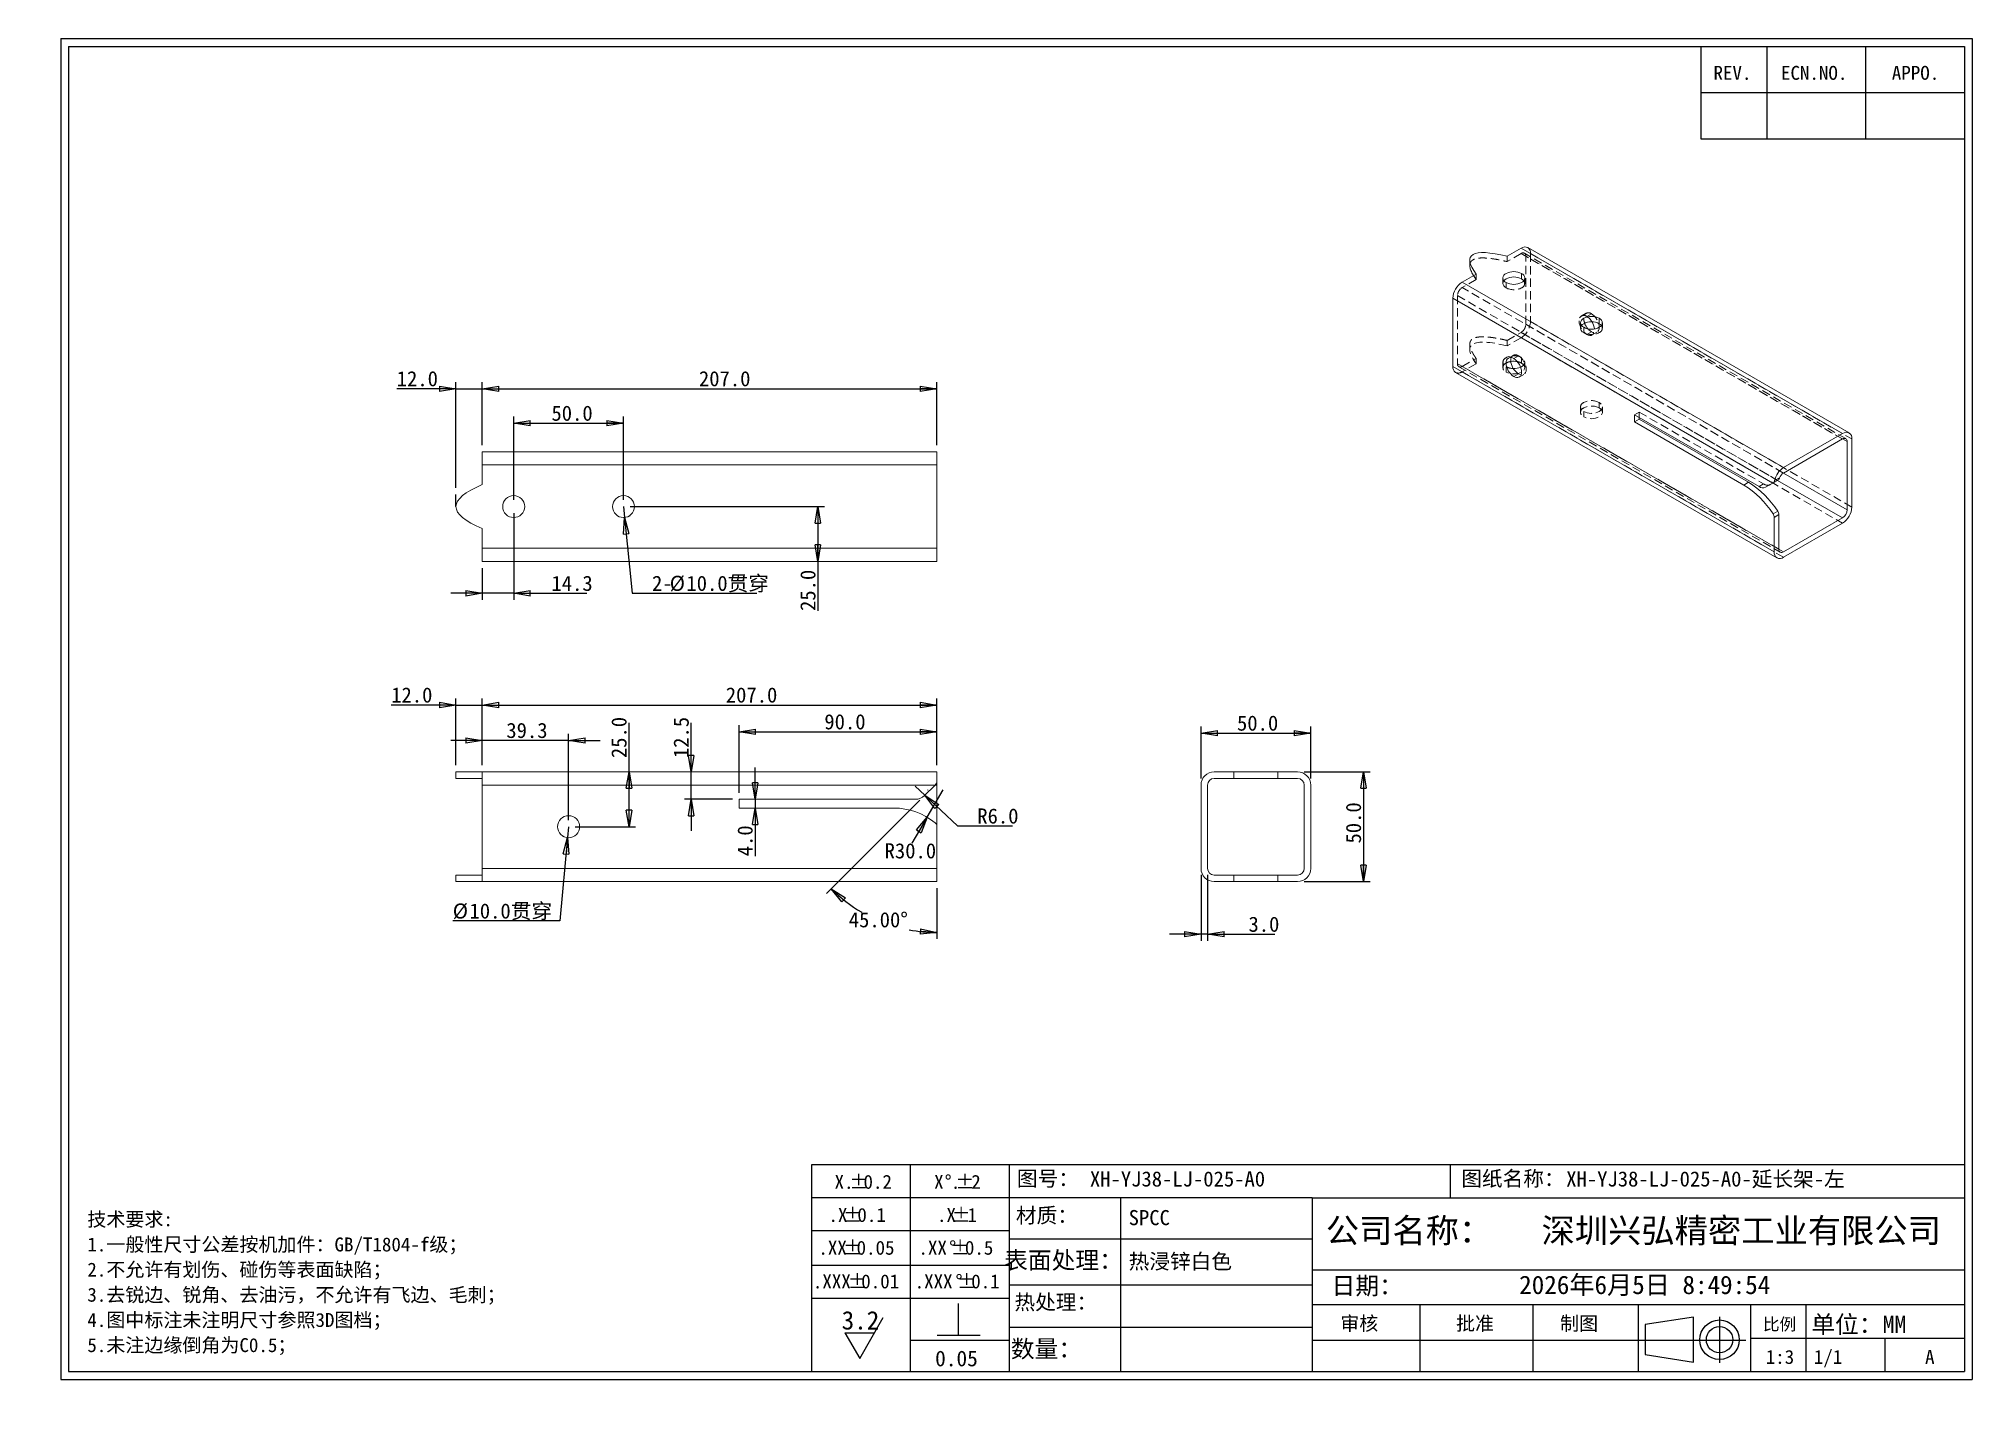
# Model space of a CAD drawing. Header units: millimetres. Extents: x 0 to 294, y 0 to 207.
import ezdxf

# ---------------------------------------------------------------- set-up
doc = ezdxf.new("R2010")
doc.units = ezdxf.units.MM
doc.linetypes.add('CENTERX2', pattern=[20.32, 12.7, -2.54, 2.54, -2.54])
doc.linetypes.add('HIDDEN', pattern=[1.905, 1.27, -0.635])
doc.layers.add('图框', color=7, linetype='Continuous')
doc.layers.add('粗实线层', color=7, linetype='Continuous', lineweight=25)
doc.styles.add('SLDTEXTSTYLE0', font='SIMKAI.TTF')
doc.styles.add('SLDTEXTSTYLE1', font='SIMHEI.TTF', dxfattribs={"bigfont": 'bigfont'})
doc.styles.add('SLDTEXTSTYLE2', font='SIMSUN.TTC')
doc.styles.add('SLDTEXTSTYLE3', font='SIMSUN.TTC', dxfattribs={"bigfont": 'bigfont'})
doc.styles.add('SLDTEXTSTYLE4', font='SIMKAI.TTF')
doc.styles.add('SLDTEXTSTYLE5', font='SIMKAI.TTF', dxfattribs={"bigfont": 'bigfont'})
doc.dimstyles.new('SLDDIMSTYLE0', dxfattribs={"dimtxt": 2.3, "dimasz": 2.5, "dimexe": 0, "dimexo": 0.0625, "dimgap": 0.575, "dimtad": 2, "dimdec": 1, "dimlfac": 3, "dimrnd": 1e-09, "dimzin": 4, "dimdsep": 46, "dimtxsty": 'SLDTEXTSTYLE2', "dimblk1": 'CLOSED', "dimblk2": 'CLOSED', "dimsah": 1, "dimcen": 0.09, "dimadec": 0, "dimazin": 1, "dimtfac": 1, "dimtdec": 1, "dimtofl": 0, "dimtmove": 0, "dimatfit": 3, "dimldrblk": 'CLOSED', "dimfxl": 0, "dimfrac": 2, "dimtolj": 1, "dimtzin": 12, "dimarcsym": 0})
doc.dimstyles.new('SLDDIMSTYLE1', dxfattribs={"dimtxt": 2.3, "dimasz": 2.5, "dimexe": 0, "dimexo": 0.0625, "dimgap": 0.575, "dimtad": 2, "dimdec": 1, "dimlfac": 3, "dimrnd": 1e-09, "dimzin": 12, "dimdsep": 46, "dimtxsty": 'SLDTEXTSTYLE2', "dimblk1": 'CLOSED', "dimblk2": 'CLOSED', "dimsah": 1, "dimcen": 0.09, "dimadec": 0, "dimazin": 3, "dimtfac": 1, "dimtdec": 1, "dimtmove": 0, "dimatfit": 0, "dimldrblk": 'CLOSED', "dimfxl": 0, "dimfrac": 2, "dimtolj": 1, "dimtzin": 12, "dimarcsym": 0})
doc.dimstyles.new('SLDDIMSTYLE2', dxfattribs={"dimtxt": 2.3, "dimasz": 2.5, "dimexe": 0, "dimexo": 0.0625, "dimgap": 0.575, "dimtad": 2, "dimdec": 1, "dimlfac": 3, "dimrnd": 1e-09, "dimzin": 4, "dimdsep": 46, "dimtxsty": 'SLDTEXTSTYLE2', "dimblk1": 'CLOSED', "dimblk2": 'CLOSED', "dimsah": 1, "dimcen": 0.09, "dimadec": 0, "dimazin": 1, "dimtfac": 1, "dimtdec": 1, "dimtmove": 0, "dimatfit": 0, "dimldrblk": 'CLOSED', "dimfxl": 0, "dimfrac": 2, "dimtolj": 1, "dimtzin": 12, "dimarcsym": 0})
doc.dimstyles.new('SLDDIMSTYLE3', dxfattribs={"dimtxt": 2.3, "dimasz": 2.5, "dimexe": 0, "dimexo": 0.0625, "dimgap": 0.575, "dimtad": 0, "dimtih": 1, "dimtoh": 1, "dimdec": 1, "dimlfac": 3, "dimrnd": 1e-09, "dimzin": 12, "dimdsep": 46, "dimtxsty": 'SLDTEXTSTYLE2', "dimblk1": 'CLOSED', "dimblk2": 'CLOSED', "dimsah": 1, "dimcen": 0, "dimadec": 0, "dimazin": 3, "dimtfac": 1, "dimtdec": 1, "dimtofl": 0, "dimtmove": 0, "dimatfit": 3, "dimldrblk": 'CLOSED', "dimfxl": 0, "dimfrac": 2, "dimtolj": 1, "dimtzin": 12, "dimarcsym": 0})
doc.dimstyles.new('SLDDIMSTYLE4', dxfattribs={"dimtxt": 2.3, "dimasz": 2.5, "dimexe": 0, "dimexo": 0.0625, "dimgap": 0.575, "dimtad": 0, "dimtih": 1, "dimtoh": 1, "dimdec": 1, "dimlfac": 3, "dimrnd": 1e-09, "dimzin": 4, "dimdsep": 46, "dimtxsty": 'SLDTEXTSTYLE2', "dimblk1": 'NONE', "dimblk2": 'NONE', "dimsah": 1, "dimcen": 0, "dimadec": 0, "dimazin": 1, "dimtfac": 1, "dimtdec": 1, "dimtofl": 0, "dimtmove": 0, "dimatfit": 3, "dimldrblk": 'NONE', "dimfxl": 0, "dimfrac": 2, "dimtolj": 1, "dimtzin": 12, "dimarcsym": 0})
doc.dimstyles.new('SLDDIMSTYLE5', dxfattribs={"dimtxt": 2.3, "dimasz": 2.5, "dimexe": 0, "dimexo": 0.0625, "dimgap": 0.575, "dimtad": 0, "dimtih": 1, "dimtoh": 1, "dimdec": 1, "dimlfac": 3, "dimrnd": 1e-09, "dimzin": 4, "dimdsep": 46, "dimtxsty": 'SLDTEXTSTYLE2', "dimblk1": 'CLOSED', "dimblk2": 'CLOSED', "dimsah": 1, "dimcen": 0, "dimadec": 0, "dimazin": 1, "dimtfac": 1, "dimtdec": 1, "dimtofl": 0, "dimtmove": 0, "dimatfit": 3, "dimldrblk": 'CLOSED', "dimfxl": 0, "dimfrac": 2, "dimtolj": 1, "dimtzin": 12, "dimarcsym": 0})
doc.dimstyles.new('SLDDIMSTYLE6', dxfattribs={"dimtxt": 2.3, "dimasz": 2.5, "dimexe": 0, "dimexo": 0.0625, "dimgap": 0.575, "dimtad": 0, "dimtih": 1, "dimtoh": 1, "dimdec": 4, "dimlfac": 3, "dimzin": 4, "dimdsep": 46, "dimtxsty": 'SLDTEXTSTYLE2', "dimblk1": 'CLOSED', "dimblk2": 'CLOSED', "dimsah": 1, "dimcen": 0.09, "dimazin": 1, "dimtfac": 1, "dimtofl": 0, "dimtmove": 0, "dimatfit": 3, "dimldrblk": 'CLOSED', "dimfxl": 0, "dimfrac": 2, "dimtolj": 1, "dimtzin": 12, "dimarcsym": 0})

msp = doc.modelspace()

# ---------------------------------------------------------------- texts
at = {"layer": '图框'}
for s, insert, char_height, attachment_point, style in [('REV.', (257.151896, 202.840099), 2.1166667, 2, 'SLDTEXTSTYLE0'), ('ECN.NO.', (269.557442, 202.840099), 2.1166667, 2, 'SLDTEXTSTYLE0'), ('APPO.', (284.945721, 202.840099), 2.1166667, 2, 'SLDTEXTSTYLE0'), ('图纸名称：', (223.825077, 34.990973), 2.3, 2, 'SLDTEXTSTYLE3'), ('XH-YJ38-LJ-025-A0-延长架-左', (231.917875, 34.930459), 2.3, 1, 'SLDTEXTSTYLE3'), ('图号：', (153.22612, 34.990973), 2.3, 2, 'SLDTEXTSTYLE3'), ('XH-YJ38-LJ-025-A0', (159.600237, 34.930459), 2.3, 1, 'SLDTEXTSTYLE2'), ('材质：', (148.364141, 29.400917), 2.3, 1, 'SLDTEXTSTYLE3'), ('SPCC', (165.482665, 29.056715), 2.3, 1, 'SLDTEXTSTYLE2'), ('公司名称：', (195.415693, 27.798014), 3.7041667, 1, 'SLDTEXTSTYLE5'), ('深圳兴弘精密工业有限公司', (228.168198, 27.798014), 3.70416667, 1, 'SLDTEXTSTYLE5'), ('表面处理：', (155.591194, 22.765029), 2.6458333, 2, 'SLDTEXTSTYLE5'), ('热浸锌白色', (165.482665, 22.411714), 2.3, 1, 'SLDTEXTSTYLE3'), ('日期：', (201.700989, 18.877982), 2.6458333, 2, 'SLDTEXTSTYLE5'), ('2026年6月5日 8:49:54', (224.769955, 19.093356), 2.8, 1, 'SLDTEXTSTYLE3'), ('热处理：', (148.149788, 16.219853), 2.3, 1, 'SLDTEXTSTYLE3'), ('审核', (200.497532, 12.897336), 2.1166667, 2, 'SLDTEXTSTYLE5'), ('批准', (215.177325, 12.897336), 2.1166667, 1, 'SLDTEXTSTYLE5'), ('制图', (233.86305, 12.897336), 2.1166667, 2, 'SLDTEXTSTYLE5'), ('比例', (264.30449, 12.638944), 1.8520833, 2, 'SLDTEXTSTYLE5'), ('数量：', (153.001745, 9.301294), 2.6458333, 2, 'SLDTEXTSTYLE5'), ('0.05', (139.34213, 7.704168), 2.38125, 2, 'SLDTEXTSTYLE0'), ('1:3', (264.359612, 7.80366), 2.1166667, 2, 'SLDTEXTSTYLE0'), ('1/1', (271.669093, 7.80366), 2.1166667, 2, 'SLDTEXTSTYLE0'), ('A', (287.114196, 7.80366), 2.116667, 2, 'SLDTEXTSTYLE0')]:
    msp.add_mtext(s, dxfattribs=dict(at, insert=insert, char_height=char_height, attachment_point=attachment_point, style=style))
at = {"layer": '粗实线层', "insert": (276.335237, 13.027957), "char_height": 2.6458333, "attachment_point": 2, "style": 'SLDTEXTSTYLE5'}
msp.add_mtext('单位：MM', dxfattribs=at)

# ---------------------------------------------------------------- blocks, each defined once
blk = doc.blocks.new('块8')
at = {"layer": '粗实线层'}
for p, q in [((184.46, 11.66), (184.46, 6.85)), ((181.31, 6.85), (187.82, 6.85))]:
    blk.add_line(p, q, dxfattribs=at)
blk = doc.blocks.new('SW_NOTE_0')
at = {"layer": '图框', "color": 0, "insert": (0, 3.26), "char_height": 2.8, "attachment_point": 1, "style": 'SLDTEXTSTYLE0'}
blk.add_mtext('3.2', dxfattribs=at)
blk = doc.blocks.new('块7')
at = {"layer": '图框', "lineweight": 25}
for p, q in [((135.52, 14.41), (139.1, 20.62)), ((133.27, 18.3), (137.77, 18.3)), ((133.27, 18.3), (135.52, 14.41))]:
    blk.add_line(p, q, dxfattribs=at)
at = {"layer": '图框', "color": 7}
blk.add_blockref('SW_NOTE_0', (132.77, 18.34), dxfattribs=at)
blk = doc.blocks.new('块9')
at = {"color": 7, "linetype": 'Continuous'}
blk.add_blockref('块7', (-132.98, -14.31), dxfattribs=at)
blk = doc.blocks.new('SW_NOTE_0_1')
at = {"layer": '图框', "color": 0, "attachment_point": 1, "style": 'SLDTEXTSTYLE1'}
for s, insert, char_height in [('技术要求:', (0, 2.46), 2.117), ('1.一般性尺寸公差按机加件：GB/T1804-f级；', (0, -1.36), 2.1167), ('2.不允许有划伤、碰伤等表面缺陷；', (0, -5.18), 2.1167), ('3.去锐边、锐角、去油污，不允许有飞边、毛刺；', (0, -9), 2.1167), ('4.图中标注未注明尺寸参照3D图档；', (0, -12.83), 2.1167), ('5.未注边缘倒角为C0.5；', (0, -16.65), 2.1167)]:
    blk.add_mtext(s, dxfattribs=dict(at, insert=insert, char_height=char_height))
blk = doc.blocks.new('SW_NOTE_0_2')
at = {"layer": '图框', "color": 0, "char_height": 2.117, "attachment_point": 2, "style": 'SLDTEXTSTYLE0'}
for s, insert in [('X.', (1.19, 2.46)), ('%%p', (3.42, 2.46)), ('0.2', (6.3, 2.46))]:
    blk.add_mtext(s, dxfattribs=dict(at, insert=insert))
blk = doc.blocks.new('SW_NOTE_0_3')
at = {"layer": '图框', "color": 0, "char_height": 2.117, "attachment_point": 2, "style": 'SLDTEXTSTYLE0'}
for s, insert in [('.X', (1.19, 2.46)), ('%%p', (3.42, 2.46)), ('0.1', (6.3, 2.46))]:
    blk.add_mtext(s, dxfattribs=dict(at, insert=insert))
blk = doc.blocks.new('SW_NOTE_0_4')
at = {"layer": '图框', "color": 0, "char_height": 2.117, "attachment_point": 2, "style": 'SLDTEXTSTYLE0'}
for s, insert in [('.XX', (1.79, 2.46)), ('%%p', (4.83, 2.46)), ('0.05', (8.31, 2.46))]:
    blk.add_mtext(s, dxfattribs=dict(at, insert=insert))
blk = doc.blocks.new('SW_NOTE_0_5')
at = {"layer": '图框', "color": 0, "char_height": 2.117, "attachment_point": 2, "style": 'SLDTEXTSTYLE0'}
for s, insert in [('.XXX', (2.38, 2.46)), ('%%p', (6.24, 2.46)), ('0.01', (9.72, 2.46))]:
    blk.add_mtext(s, dxfattribs=dict(at, insert=insert))
blk = doc.blocks.new('SW_NOTE_0_6')
at = {"layer": '图框', "color": 0, "char_height": 2.117, "attachment_point": 2}
for s, insert, style in [('.XXX', (2.38, 2.46), 'SLDTEXTSTYLE0'), ('%%d', (6.24, 2.46), 'SLDTEXTSTYLE0'), ('%%p', (7.4, 2.46), 'SLDTEXTSTYLE4'), ('0.1', (10.25, 2.46), 'SLDTEXTSTYLE0')]:
    blk.add_mtext(s, dxfattribs=dict(at, insert=insert, style=style))
blk = doc.blocks.new('SW_NOTE_0_7')
at = {"layer": '图框', "color": 0, "char_height": 2.117, "attachment_point": 2, "style": 'SLDTEXTSTYLE0'}
for s, insert in [('.XX', (1.79, 2.46)), ('%%d', (4.83, 2.46)), ('%%p', (5.96, 2.46)), ('0.5', (8.84, 2.46))]:
    blk.add_mtext(s, dxfattribs=dict(at, insert=insert))
blk = doc.blocks.new('SW_NOTE_0_8')
at = {"layer": '图框', "color": 0, "attachment_point": 2, "style": 'SLDTEXTSTYLE0'}
for s, insert, char_height in [('.X', (1.19, 2.46), 2.117), ('%%p', (3.42, 2.46), 2.117), ('1', (5.11, 2.46), 2.12)]:
    blk.add_mtext(s, dxfattribs=dict(at, insert=insert, char_height=char_height))
blk = doc.blocks.new('SW_NOTE_0_9')
at = {"layer": '图框', "color": 0, "attachment_point": 2, "style": 'SLDTEXTSTYLE0'}
for s, insert, char_height in [('X', (0.6, 2.46), 2.12), ('%%d', (2.01, 2.46), 2.117), ('.', (3.14, 2.46), 2.12), ('%%p', (4.55, 2.46), 2.117), ('2', (6.24, 2.46), 2.12)]:
    blk.add_mtext(s, dxfattribs=dict(at, insert=insert, char_height=char_height))
blk = doc.blocks.new('_Closed')
at = {"color": 0, "linetype": 'ByBlock', "lineweight": -2}
for p, q in [((-1, 0.166667), (0, 0)), ((-1, 0.166667), (-1, -0.166667)), ((0, 0), (-1, -0.166667)), ((0, 0), (-1, 0))]:
    blk.add_line(p, q, dxfattribs=at)
blk = doc.blocks.new('_D')
at = {"layer": '图框'}
for p, q in [((67.35, 96.61), (67.35, 106.76)), ((67.35, 105.76), (136.35, 105.76)), ((136.35, 96.61), (136.35, 106.76))]:
    blk.add_line(p, q, dxfattribs=at)
at = {"layer": '图框', "xscale": 2.5, "yscale": 2.5, "rotation": 180.0000000000004}
blk.add_blockref('_Closed', (67.35, 105.76, 534), dxfattribs=at)
at = {"layer": '图框', "xscale": 2.5, "yscale": 2.5}
blk.add_blockref('_Closed', (136.35, 105.76, 534), dxfattribs=at)
at = {"layer": '图框', "insert": (104.32, 108.44), "char_height": 2.3, "attachment_point": 1, "style": 'SLDTEXTSTYLE2'}
blk.add_mtext('207.0', dxfattribs=at)
blk = doc.blocks.new('_D_1')
at = {"layer": '图框'}
for p, q in [((67.35, 100.38), (62.55, 100.38)), ((67.35, 96.61), (67.35, 101.38)), ((80.45, 100.38), (67.35, 100.38)), ((80.45, 88.28), (80.45, 101.38)), ((80.45, 100.38), (85.26, 100.38))]:
    blk.add_line(p, q, dxfattribs=at)
at = {"layer": '图框', "xscale": 2.5, "yscale": 2.5}
blk.add_blockref('_Closed', (67.35, 100.38, 534), dxfattribs=at)
at = {"layer": '图框', "xscale": 2.5, "yscale": 2.5, "rotation": 180.0000000000004}
blk.add_blockref('_Closed', (80.45, 100.38, 534), dxfattribs=at)
at = {"layer": '图框', "insert": (71, 103.06), "char_height": 2.3, "attachment_point": 1, "style": 'SLDTEXTSTYLE2'}
blk.add_mtext('39.3', dxfattribs=at)
blk = doc.blocks.new('_D_2')
at = {"layer": '图框'}
for p, q in [((63.35, 105.76), (53.52, 105.76)), ((63.35, 96.61), (63.35, 106.76)), ((63.35, 105.76), (67.35, 105.76)), ((67.35, 96.61), (67.35, 106.76)), ((67.35, 105.76), (72.16, 105.76))]:
    blk.add_line(p, q, dxfattribs=at)
at = {"layer": '图框', "xscale": 2.5, "yscale": 2.5}
blk.add_blockref('_Closed', (63.35, 105.76, 534), dxfattribs=at)
at = {"layer": '图框', "xscale": 2.5, "yscale": 2.5, "rotation": 180.0000000000004}
blk.add_blockref('_Closed', (67.35, 105.76, 534), dxfattribs=at)
at = {"layer": '图框', "insert": (53.52, 108.44), "char_height": 2.3, "attachment_point": 1, "style": 'SLDTEXTSTYLE2'}
blk.add_mtext('12.0', dxfattribs=at)
blk = doc.blocks.new('_D_3')
at = {"layer": '图框'}
for p, q in [((80.3, 85.62), (79.11, 72.96)), ((80.45, 87.28), (80.3, 85.62)), ((79.11, 72.96), (62.86, 72.96))]:
    blk.add_line(p, q, dxfattribs=at)
blk.add_arc((80.45, 87.28), 1.67, 233.6969, 239.0362, dxfattribs=at)
at = {"layer": '图框', "xscale": 2.5, "yscale": 2.5, "rotation": 84.66060995234838}
blk.add_blockref('_Closed', (80.3, 85.62, 534), dxfattribs=at)
at = {"layer": '图框', "char_height": 2.3, "attachment_point": 1}
for s, insert, style in [('%%c', (62.86, 75.63), 'SLDTEXTSTYLE2'), ('10.0贯穿', (65.41, 75.63), 'SLDTEXTSTYLE3')]:
    blk.add_mtext(s, dxfattribs=dict(at, insert=insert, style=style))
blk = doc.blocks.new('_D_4')
at = {"layer": '图框'}
for p, q in [((89.63, 95.61), (89.63, 103.06)), ((89.63, 87.28), (89.63, 95.61)), ((81.45, 87.28), (90.63, 87.28))]:
    blk.add_line(p, q, dxfattribs=at)
at = {"layer": '图框', "xscale": 2.5, "yscale": 2.5}
for p, rotation in [((89.63, 95.61, 534), 90.0000000000004), ((89.63, 87.28, 534), 270.0000000000004)]:
    blk.add_blockref('_Closed', p, dxfattribs=dict(at, rotation=rotation))
at = {"layer": '图框', "insert": (86.95, 97.7), "char_height": 2.3, "attachment_point": 1, "rotation": 90, "style": 'SLDTEXTSTYLE2'}
blk.add_mtext('25.0', dxfattribs=at)
blk = doc.blocks.new('_D_5')
at = {"layer": '图框'}
for p, q in [((106.35, 92.45), (106.35, 102.7)), ((106.35, 101.7), (136.35, 101.7)), ((136.35, 96.61), (136.35, 102.7))]:
    blk.add_line(p, q, dxfattribs=at)
at = {"layer": '图框', "xscale": 2.5, "yscale": 2.5, "rotation": 180.0000000000004}
blk.add_blockref('_Closed', (106.35, 101.7, 534), dxfattribs=at)
at = {"layer": '图框', "xscale": 2.5, "yscale": 2.5}
blk.add_blockref('_Closed', (136.35, 101.7, 534), dxfattribs=at)
at = {"layer": '图框', "insert": (119.28, 104.37), "char_height": 2.3, "attachment_point": 1, "style": 'SLDTEXTSTYLE2'}
blk.add_mtext('90.0', dxfattribs=at)
blk = doc.blocks.new('_D_6')
at = {"layer": '图框'}
for p, q in [((99.07, 95.61), (99.07, 103.06)), ((99.07, 91.45), (99.07, 95.61)), ((105.35, 91.45), (98.07, 91.45)), ((99.07, 91.45), (99.07, 86.64))]:
    blk.add_line(p, q, dxfattribs=at)
at = {"layer": '图框', "xscale": 2.5, "yscale": 2.5}
for p, rotation in [((99.07, 95.61, 534), 270.0000000000004), ((99.07, 91.45, 534), 90.0000000000004)]:
    blk.add_blockref('_Closed', p, dxfattribs=dict(at, rotation=rotation))
at = {"layer": '图框', "insert": (96.39, 97.7), "char_height": 2.3, "attachment_point": 1, "rotation": 90, "style": 'SLDTEXTSTYLE2'}
blk.add_mtext('12.5', dxfattribs=at)
blk = doc.blocks.new('_D_7')
at = {"layer": '图框'}
for p, q in [((108.77, 91.45), (108.77, 96.25)), ((108.77, 91.45), (108.77, 90.11)), ((108.77, 90.11), (108.77, 82.79))]:
    blk.add_line(p, q, dxfattribs=at)
at = {"layer": '图框', "xscale": 2.5, "yscale": 2.5}
for p, rotation in [((108.77, 91.45, 534), 270.0000000000004), ((108.77, 90.11, 534), 90.0000000000004)]:
    blk.add_blockref('_Closed', p, dxfattribs=dict(at, rotation=rotation))
at = {"layer": '图框', "insert": (106.09, 82.79), "char_height": 2.3, "attachment_point": 1, "rotation": 90, "style": 'SLDTEXTSTYLE2'}
blk.add_mtext('4.0', dxfattribs=at)
blk = doc.blocks.new('_D_8')
at = {"layer": '图框'}
blk.add_line((134.9, 88.72), (137.34, 92.86), dxfattribs=at)
at = {"layer": '图框', "insert": (128.43, 84.77), "char_height": 2.3, "attachment_point": 1, "style": 'SLDTEXTSTYLE2'}
blk.add_mtext('R30.0', dxfattribs=at)
blk = doc.blocks.new('_None')
blk = doc.blocks.new('_D_9')
at = {"layer": '图框'}
for p, q in [((133.09, 93.45), (134.55, 92.07)), ((134.55, 92.07), (139.5, 87.39)), ((139.5, 87.39), (147.85, 87.39))]:
    blk.add_line(p, q, dxfattribs=at)
blk.add_arc((133.09, 93.45), 2, 341.5651, 343.1417, dxfattribs=at)
at = {"layer": '图框', "xscale": 2.5, "yscale": 2.5, "rotation": 136.5766112191265}
blk.add_blockref('_Closed', (134.55, 92.07, 534), dxfattribs=at)
at = {"layer": '图框', "insert": (142.5, 90.06), "char_height": 2.3, "attachment_point": 1, "style": 'SLDTEXTSTYLE2'}
blk.add_mtext('R6.0', dxfattribs=at)
blk = doc.blocks.new('_D_10')
at = {"layer": '图框'}
for p, q in [((133.8, 91.32), (119.63, 77.15)), ((136.35, 77.95), (136.35, 70.23))]:
    blk.add_line(p, q, dxfattribs=at)
for start, end in [(225, 239.8308), (259.3355, 270)]:
    blk.add_arc((136.35, 93.88), 22.65, start, end, dxfattribs=at)
at = {"layer": '图框', "xscale": 2.5, "yscale": 2.5}
for p, rotation in [((120.34, 77.86, 534), 138.1491398667791), ((136.35, 71.23, 534), 356.8508601336837)]:
    blk.add_blockref('_Closed', p, dxfattribs=dict(at, rotation=rotation))
at = {"layer": '图框', "insert": (122.99, 74.3), "char_height": 2.3, "attachment_point": 1, "style": 'SLDTEXTSTYLE2'}
blk.add_mtext('45.00°', dxfattribs=at)
blk = doc.blocks.new('_D_11')
at = {"layer": '图框'}
for p, q in [((63.35, 153.8), (54.36, 153.8)), ((63.35, 138.75), (63.35, 154.8)), ((63.35, 153.8), (67.35, 153.8)), ((67.35, 145.24), (67.35, 154.8)), ((67.35, 153.8), (72.16, 153.8))]:
    blk.add_line(p, q, dxfattribs=at)
at = {"layer": '图框', "xscale": 2.5, "yscale": 2.5}
blk.add_blockref('_Closed', (63.35, 153.8), dxfattribs=at)
at = {"layer": '图框', "xscale": 2.5, "yscale": 2.5, "rotation": 180.0000000000004}
blk.add_blockref('_Closed', (67.35, 153.8), dxfattribs=at)
at = {"layer": '图框', "insert": (54.36, 156.48), "char_height": 2.3, "attachment_point": 1, "style": 'SLDTEXTSTYLE2'}
blk.add_mtext('12.0', dxfattribs=at)
blk = doc.blocks.new('_D_12')
at = {"layer": '图框'}
for p, q in [((67.35, 145.24), (67.35, 154.8)), ((67.35, 153.8), (136.35, 153.8)), ((136.35, 145.24), (136.35, 154.8))]:
    blk.add_line(p, q, dxfattribs=at)
at = {"layer": '图框', "xscale": 2.5, "yscale": 2.5, "rotation": 180.0000000000004}
blk.add_blockref('_Closed', (67.35, 153.8, -457.33), dxfattribs=at)
at = {"layer": '图框', "xscale": 2.5, "yscale": 2.5}
blk.add_blockref('_Closed', (136.35, 153.8, -457.33), dxfattribs=at)
at = {"layer": '图框', "insert": (100.24, 156.48), "char_height": 2.3, "attachment_point": 1, "style": 'SLDTEXTSTYLE2'}
blk.add_mtext('207.0', dxfattribs=at)
blk = doc.blocks.new('_D_13')
at = {"layer": '图框'}
for p, q in [((72.12, 136.91), (72.12, 149.57)), ((72.12, 148.57), (88.78, 148.57)), ((88.78, 136.91), (88.78, 149.57))]:
    blk.add_line(p, q, dxfattribs=at)
at = {"layer": '图框', "xscale": 2.5, "yscale": 2.5, "rotation": 180.0000000000004}
blk.add_blockref('_Closed', (72.12, 148.57, -457.33), dxfattribs=at)
at = {"layer": '图框', "xscale": 2.5, "yscale": 2.5}
blk.add_blockref('_Closed', (88.78, 148.57, -457.33), dxfattribs=at)
at = {"layer": '图框', "insert": (77.85, 151.24), "char_height": 2.3, "attachment_point": 1, "style": 'SLDTEXTSTYLE2'}
blk.add_mtext('50.0', dxfattribs=at)
blk = doc.blocks.new('_D_14')
at = {"layer": '图框'}
for p, q in [((72.12, 134.91), (72.12, 121.73)), ((67.35, 126.57), (67.35, 121.73)), ((67.35, 122.73), (62.55, 122.73)), ((72.12, 122.73), (67.35, 122.73)), ((72.12, 122.73), (83.2, 122.73))]:
    blk.add_line(p, q, dxfattribs=at)
at = {"layer": '图框', "xscale": 2.5, "yscale": 2.5}
for p, rotation in [((67.35, 122.73, -457.33), 9.182375610909332e-07), ((72.12, 122.73, -457.33), 180.0000009182376)]:
    blk.add_blockref('_Closed', p, dxfattribs=dict(at, rotation=rotation))
at = {"layer": '图框', "insert": (77.85, 125.4), "char_height": 2.3, "attachment_point": 1, "rotation": 0, "style": 'SLDTEXTSTYLE2'}
blk.add_mtext('14.3', dxfattribs=at)
blk = doc.blocks.new('_D_15')
at = {"layer": '图框'}
for p, q in [((89.78, 135.91), (119.3, 135.91)), ((118.3, 135.91), (118.3, 127.57)), ((118.3, 127.57), (118.3, 120.05))]:
    blk.add_line(p, q, dxfattribs=at)
at = {"layer": '图框', "xscale": 2.5, "yscale": 2.5}
for p, rotation in [((118.3, 135.91, -457.33), 90.0000000000004), ((118.3, 127.57, -457.33), 270.0000000000004)]:
    blk.add_blockref('_Closed', p, dxfattribs=dict(at, rotation=rotation))
at = {"layer": '图框', "insert": (115.63, 120.05), "char_height": 2.3, "attachment_point": 1, "rotation": 90, "style": 'SLDTEXTSTYLE2'}
blk.add_mtext('25.0', dxfattribs=at)
blk = doc.blocks.new('_D_16')
at = {"layer": '图框'}
for p, q in [((88.78, 135.91), (88.95, 134.25)), ((88.95, 134.25), (90.12, 122.73)), ((90.12, 122.73), (109.05, 122.73))]:
    blk.add_line(p, q, dxfattribs=at)
blk.add_arc((88.78, 135.91), 1.67, 300.9638, 306.7633, dxfattribs=at)
at = {"layer": '图框', "xscale": 2.5, "yscale": 2.5, "rotation": 95.79958004244727}
blk.add_blockref('_Closed', (88.95, 134.25, -457.33), dxfattribs=at)
at = {"layer": '图框', "char_height": 2.3, "attachment_point": 1}
for s, insert, style in [('2-', (93.12, 125.4), 'SLDTEXTSTYLE2'), ('%%c', (95.8, 125.4), 'SLDTEXTSTYLE2'), ('10.0贯穿', (98.34, 125.4), 'SLDTEXTSTYLE3')]:
    blk.add_mtext(s, dxfattribs=dict(at, insert=insert, style=style))
blk = doc.blocks.new('_D_17')
at = {"layer": '图框'}
for p, q in [((176.47, 94.61), (176.47, 102.5)), ((176.47, 101.5), (193.13, 101.5)), ((193.13, 94.61), (193.13, 102.5))]:
    blk.add_line(p, q, dxfattribs=at)
at = {"layer": '图框', "xscale": 2.5, "yscale": 2.5, "rotation": 180.0000000000004}
blk.add_blockref('_Closed', (176.47, 101.5, 379.17), dxfattribs=at)
at = {"layer": '图框', "xscale": 2.5, "yscale": 2.5}
blk.add_blockref('_Closed', (193.13, 101.5, 379.17), dxfattribs=at)
at = {"layer": '图框', "insert": (181.93, 104.17), "char_height": 2.3, "attachment_point": 1, "style": 'SLDTEXTSTYLE2'}
blk.add_mtext('50.0', dxfattribs=at)
blk = doc.blocks.new('_D_18')
at = {"layer": '图框'}
for p, q in [((192.13, 95.61), (202.13, 95.61)), ((201.13, 95.61), (201.13, 78.95)), ((192.13, 78.95), (202.13, 78.95))]:
    blk.add_line(p, q, dxfattribs=at)
at = {"layer": '图框', "xscale": 2.5, "yscale": 2.5}
for p, rotation in [((201.13, 95.61, 379.17), 90.0000000000004), ((201.13, 78.95, 379.17), 270.0000000000004)]:
    blk.add_blockref('_Closed', p, dxfattribs=dict(at, rotation=rotation))
at = {"layer": '图框', "insert": (198.46, 84.73), "char_height": 2.3, "attachment_point": 1, "rotation": 90, "style": 'SLDTEXTSTYLE2'}
blk.add_mtext('50.0', dxfattribs=at)
blk = doc.blocks.new('_D_19')
at = {"layer": '图框'}
for p, q in [((176.47, 79.95), (176.47, 69.95)), ((177.47, 79.95), (177.47, 69.95)), ((176.47, 70.95), (171.66, 70.95)), ((177.47, 70.95), (176.47, 70.95)), ((177.47, 70.95), (187.68, 70.95))]:
    blk.add_line(p, q, dxfattribs=at)
at = {"layer": '图框', "xscale": 2.5, "yscale": 2.5}
blk.add_blockref('_Closed', (176.47, 70.95, 379.17), dxfattribs=at)
at = {"layer": '图框', "xscale": 2.5, "yscale": 2.5, "rotation": 180.0000000000004}
blk.add_blockref('_Closed', (177.47, 70.95, 379.17), dxfattribs=at)
at = {"layer": '图框', "insert": (183.67, 73.62), "char_height": 2.3, "attachment_point": 1, "style": 'SLDTEXTSTYLE2'}
blk.add_mtext('3.0', dxfattribs=at)

# ---------------------------------------------------------------- dimensions: what is measured, and where the dimension line sits
at = {"layer": '图框'}
for base, p1, p2, dimstyle, picture, middle in [((67.354436, 153.801776), (63.354436, 137.750715), (67.354436, 144.239089), 'SLDDIMSTYLE2', '_D_11', (57.04125, 153.801776)), ((136.354436, 153.801776), (67.354436, 144.239089), (136.354436, 144.239089), 'SLDDIMSTYLE0', '_D_12', (103.582327, 153.801776)), ((88.784745, 148.568244), (72.118079, 135.905668), (88.784745, 135.905668), 'SLDDIMSTYLE2', '_D_13', (80.522077, 148.568244)), ((67.354436, 105.761947), (63.354436, 95.611751), (67.354436, 95.611751), 'SLDDIMSTYLE2', '_D_2', (56.196848, 105.761947)), ((136.354436, 105.761947), (67.354436, 95.611751), (136.354436, 95.611751), 'SLDDIMSTYLE0', '_D', (107.669482, 105.761947)), ((67.354436, 100.378706), (80.451412, 87.278417), (67.354436, 95.611751), 'SLDDIMSTYLE1', '_D_1', (73.673946, 100.378706)), ((136.354436, 101.697816), (106.354436, 91.445084), (136.354436, 95.611751), 'SLDDIMSTYLE0', '_D_5', (121.960505, 101.697816)), ((193.132614, 101.495466), (176.465947, 93.611751), (193.132614, 93.611751), 'SLDDIMSTYLE2', '_D_17', (184.605913, 101.495466)), ((176.465947, 70.945084), (177.465947, 80.945084), (176.465947, 80.945084), 'SLDDIMSTYLE2', '_D_19', (185.674635, 70.945084))]:
    dim = msp.add_linear_dim(base=base, p1=p1, p2=p2, dimstyle=dimstyle, dxfattribs=at)
    dim.commit()
    dim.dimension.update_dxf_attribs({"geometry": picture, "text_midpoint": middle, "dimtype": 160})
for base, p1, p2, angle, dimstyle, picture, middle in [((67.354437, 122.727681), (72.118079, 135.905668), (67.354436, 127.572422), 0.00000092, 'SLDDIMSTYLE1', '_D_14', (80.522077, 122.727681)), ((118.301793, 127.572422), (88.784745, 135.905668), (136.354436, 127.572422), 90, 'SLDDIMSTYLE0', '_D_15', (118.301793, 122.727681)), ((89.627652, 95.611751), (80.451412, 87.278417), (67.354436, 95.611751), 90, 'SLDDIMSTYLE0', '_D_4', (89.627652, 100.378706)), ((99.070263, 95.611751), (106.354436, 91.445084), (67.354436, 95.611751), 90, 'SLDDIMSTYLE1', '_D_6', (99.070263, 100.378706)), ((108.765427, 90.111751), (106.354436, 91.445084), (106.354436, 90.111751), 90, 'SLDDIMSTYLE2', '_D_7', (108.765427, 84.80168)), ((201.132614, 78.945084), (191.132614, 95.611751), (191.132614, 78.945084), 90, 'SLDDIMSTYLE2', '_D_18', (201.132614, 87.407767))]:
    dim = msp.add_linear_dim(base=base, p1=p1, p2=p2, angle=angle, dimstyle=dimstyle, dxfattribs=at)
    dim.commit()
    dim.dimension.update_dxf_attribs({"geometry": picture, "text_midpoint": middle, "dimtype": 160})
for center, mpoint, text, picture, middle in [((88.784745, 135.905668), (88.95316, 134.247532), '2-%%c10.0贯穿', '_D_16', (101.087128, 124.377681)), ((80.451412, 87.278417), (80.29632, 85.618982), '%%c10.0贯穿', '_D_3', (69.487502, 74.607174))]:
    dim = msp.add_radius_dim(center=center, mpoint=mpoint, text=text, dimstyle='SLDDIMSTYLE3', override={"dimpost": '<>'}, dxfattribs=at)
    dim.commit()
    dim.dimension.update_dxf_attribs({"geometry": picture, "text_midpoint": middle, "dimtype": 164})
for center, mpoint, dimstyle, picture, middle in [((129.816428, 80.111751), (0, 0), 'SLDDIMSTYLE4', '_D_8', (131.773521, 83.427642)), ((133.092676, 93.445084), (134.545264, 92.070316), 'SLDDIMSTYLE5', '_D_9', (145.172577, 88.723628))]:
    dim = msp.add_radius_dim(center=center, mpoint=mpoint, dimstyle=dimstyle, dxfattribs=at)
    dim.commit()
    dim.dimension.update_dxf_attribs({"geometry": picture, "text_midpoint": middle, "dimtype": 164})
dim = msp.add_angular_dim_2l(base=(122.538893, 75.928587), line1=((136.354436, 78.945084), (136.354436, 87.366987)), line2=((136.159174, 93.683155), (134.50689, 92.03087)), dimstyle='SLDDIMSTYLE6', dxfattribs=at)
dim.commit()
dim.dimension.update_dxf_attribs({"geometry": '_D_10', "text_midpoint": (127.673008, 72.957174), "dimtype": 162})

# ---------------------------------------------------------------- linework, layer by layer
at = {"color": 7, "linetype": 'Continuous', "lineweight": 18}
for p, q in [((217.27168, 173.352617), (217.27168, 172.536076)), ((222.948176, 173.930906), (225.069497, 175.155518)), ((273.859864, 146.989438), (225.069497, 175.155518)), ((274.859783, 147.088454), (226.069415, 175.254534)), ((216.112811, 169.984933), (218.234131, 171.209545)), ((225.13813, 171.306063), (225.13813, 170.489523)), ((263.300403, 139.478218), (214.698597, 167.535443)), ((214.698597, 157.192593), (214.698597, 167.535443)), ((216.112811, 169.984933), (264.903179, 141.818853)), ((236.923243, 164.502662), (236.923243, 163.686122)), ((214.698597, 157.192593), (263.488965, 129.026513)), ((215.112892, 156.276904), (263.90326, 128.110824)), ((224.666664, 156.065083), (223.959557, 155.656879)), ((261.182552, 138.931656), (242.275762, 149.846314)), ((242.275762, 149.846314), (242.275762, 148.757592)), ((242.982868, 149.165797), (242.275762, 148.757592)), ((242.275762, 148.757592), (258.865895, 139.180312)), ((242.982868, 149.165797), (242.982868, 149.438109)), ((259.573002, 139.588516), (242.982868, 149.165797)), ((264.903179, 141.818853), (273.859864, 146.989438)), ((67.354436, 144.239089), (136.354436, 144.239089)), ((67.354436, 144.239089), (67.354436, 142.239089)), ((136.354436, 142.239089), (136.354436, 144.239089)), ((273.859864, 146.172897), (264.903179, 141.002313)), ((274.566971, 135.42171), (274.566971, 145.76456)), ((275.274078, 146.172765), (275.274078, 135.829914)), ((67.354436, 139.239089), (67.354436, 142.239089)), ((136.354436, 142.239089), (67.354436, 142.239089)), ((136.354436, 129.572422), (136.354436, 142.239089)), ((258.865895, 139.180312), (259.573002, 139.588516)), ((263.300403, 139.478218), (262.182552, 138.832687)), ((262.182552, 138.832687), (262.889659, 139.240891)), ((262.889659, 139.240891), (264.00751, 139.886422)), ((264.059805, 139.916621), (263.351795, 139.507896)), ((263.542047, 139.843233), (264.309311, 140.286165)), ((263.314108, 134.794359), (264.021215, 135.202563)), ((67.354436, 129.572422), (67.354436, 132.572422)), ((264.196072, 134.678463), (263.488965, 134.270259)), ((263.488965, 129.026513), (263.488965, 134.270259)), ((264.196072, 134.678463), (264.196072, 129.434717)), ((264.903179, 129.026381), (273.859864, 134.196965)), ((273.859864, 133.380425), (264.903179, 128.20984)), ((67.354436, 129.572422), (136.354436, 129.572422)), ((67.354436, 129.572422), (67.354436, 127.572422)), ((136.354436, 127.572422), (136.354436, 129.572422)), ((136.354436, 127.572422), (67.354436, 127.572422)), ((63.354436, 95.611751), (63.354436, 94.611751)), ((67.354436, 95.611751), (67.354436, 93.611751)), ((67.354436, 95.611751), (136.354436, 95.611751)), ((136.354436, 94.15456), (136.354436, 95.611751)), ((136.354436, 93.611751), (136.354436, 94.165739)), ((181.465947, 95.611751), (178.465947, 95.611751)), ((178.465947, 94.611751), (181.465947, 94.611751)), ((181.465947, 94.611751), (181.465947, 95.611751)), ((188.132614, 95.611751), (188.132614, 94.611751)), ((191.132614, 95.611751), (188.132614, 95.611751)), ((188.132614, 94.611751), (191.132614, 94.611751)), ((136.08777, 93.611751), (67.354436, 93.611751)), ((67.354436, 80.945084), (67.354436, 93.611751)), ((133.092676, 91.445084), (106.354436, 91.445084)), ((106.354436, 91.445084), (106.354436, 90.111751)), ((136.08777, 93.611751), (134.50689, 92.03087)), ((136.08777, 93.611751), (136.159174, 93.683155)), ((136.354436, 87.366987), (136.354436, 93.611751)), ((176.465947, 93.611751), (176.465947, 80.945084)), ((177.465947, 80.945084), (177.465947, 93.611751)), ((192.132614, 93.611751), (192.132614, 80.945084)), ((193.132614, 80.945084), (193.132614, 93.611751)), ((106.354436, 90.111751), (129.816428, 90.111751)), ((136.354436, 80.945084), (136.354436, 87.366987)), ((63.354436, 79.945084), (63.354436, 78.945084)), ((67.354436, 80.945084), (136.354436, 80.945084)), ((67.354436, 80.945084), (67.354436, 78.945084)), ((136.354436, 78.945084), (136.354436, 80.945084)), ((181.465947, 79.945084), (178.465947, 79.945084)), ((181.465947, 78.945084), (181.465947, 79.945084)), ((188.132614, 79.945084), (188.132614, 78.945084)), ((191.132614, 79.945084), (188.132614, 79.945084)), ((136.354436, 78.945084), (67.354436, 78.945084)), ((178.465947, 78.945084), (181.465947, 78.945084)), ((188.132614, 78.945084), (191.132614, 78.945084))]:
    msp.add_line(p, q, dxfattribs=at)
at = {"color": 7, "linetype": 'HIDDEN', "lineweight": 18}
for p, q in [((225.069497, 174.338977), (222.948176, 173.114365)), ((222.948176, 173.114365), (222.948176, 173.930906)), ((225.069497, 174.338977), (273.859864, 146.172897)), ((274.359824, 146.222405), (225.569456, 174.388485)), ((225.776603, 163.58779), (225.776603, 173.93064)), ((273.859749, 146.172831), (225.776603, 173.93064)), ((226.48371, 174.338844), (275.274078, 146.172765)), ((226.48371, 174.338844), (226.48371, 163.995994)), ((218.234131, 170.393005), (216.112811, 169.168392)), ((218.234131, 170.393005), (217.848374, 170.986852)), ((218.234131, 171.209545), (218.234131, 170.393005)), ((222.292952, 170.625723), (222.292952, 169.809182)), ((225.626286, 169.809182), (225.626286, 170.625723)), ((215.405704, 167.943648), (264.00751, 139.886422)), ((215.405704, 167.943648), (215.405704, 157.600797)), ((264.903179, 141.002313), (216.112811, 169.168392)), ((222.781108, 169.128842), (222.781108, 169.945383)), ((234.911405, 165.264596), (234.204298, 164.856392)), ((235.037563, 164.773878), (235.74467, 165.182082)), ((222.948176, 161.138433), (225.069497, 162.363045)), ((225.069497, 161.546504), (222.948176, 160.321892)), ((264.005939, 139.885515), (225.069497, 162.363045)), ((225.069497, 161.546504), (273.859864, 133.380425)), ((225.776603, 163.58779), (264.901609, 141.001405)), ((275.274078, 135.829914), (226.48371, 163.995994)), ((234.078065, 163.822322), (234.078065, 163.005782)), ((234.566221, 162.325441), (234.566221, 163.141982)), ((235.74467, 162.460279), (235.037563, 162.052075)), ((235.870829, 161.969562), (236.577936, 162.377766)), ((237.411399, 163.005782), (237.411399, 163.822322)), ((217.27168, 160.560144), (217.27168, 159.743603)), ((222.948176, 160.321892), (222.948176, 161.138433)), ((223.833398, 158.869399), (223.126292, 158.461195)), ((223.959557, 158.378681), (224.666664, 158.786885)), ((264.196072, 129.434717), (215.405704, 157.600797)), ((215.612851, 157.142952), (264.403219, 128.976873)), ((216.112811, 157.19246), (218.234131, 158.417073)), ((218.234131, 157.600532), (216.112811, 156.37592)), ((216.112811, 157.19246), (264.196072, 129.434585)), ((264.903179, 128.20984), (216.112811, 156.37592)), ((218.234131, 158.417073), (218.234131, 157.600532)), ((222.292952, 157.833251), (222.292952, 157.01671)), ((222.781108, 156.33637), (222.781108, 157.15291)), ((224.792823, 155.574365), (225.49993, 155.982569)), ((225.13813, 158.513591), (225.13813, 157.69705)), ((225.626286, 157.01671), (225.626286, 157.833251)), ((234.078065, 151.02985), (234.078065, 150.213309)), ((234.566221, 149.532969), (234.566221, 150.34951)), ((236.923243, 151.71019), (236.923243, 150.893649)), ((237.411399, 150.213309), (237.411399, 151.02985)), ((242.982868, 150.254518), (242.275762, 149.846314)), ((242.982868, 150.254518), (261.889659, 139.33986)), ((242.982868, 149.438109), (242.982868, 150.254518)), ((261.889659, 139.33986), (261.182552, 138.931656))]:
    msp.add_line(p, q, dxfattribs=at)
at = {"color": 8, "linetype": 'Continuous', "lineweight": 18}
for p, q in [((274.566971, 145.76456), (273.859749, 146.172831)), ((264.901609, 141.001405), (274.566971, 135.42171)), ((273.859864, 134.196965), (264.005939, 139.885515)), ((264.196072, 129.434585), (264.903179, 129.026381)), ((136.354436, 93.611751), (136.08777, 93.611751))]:
    msp.add_line(p, q, dxfattribs=at)
at = {"color": 7, "linetype": 'Continuous', "lineweight": 18, "flags": 128}
for points in [[(222.450442, 170.217453), (222.573836, 170.343722), (222.781108, 170.489523)], [(225.13813, 170.489523), (225.345402, 170.343722), (225.468796, 170.217453)], [(234.235555, 163.414052), (234.358949, 163.540321), (234.566221, 163.686122)], [(236.923243, 163.686122), (237.130515, 163.540321), (237.253909, 163.414052)], [(223.488153, 158.106324), (223.510797, 158.35875), (223.558543, 158.528973)], [(225.067678, 155.914791), (224.89658, 155.958504), (224.666664, 156.065083)]]:
    msp.add_lwpolyline(points, dxfattribs=at)
at = {"color": 7, "linetype": 'HIDDEN', "lineweight": 18, "flags": 128}
for points in [[(222.781108, 169.128842), (222.573836, 169.274643), (222.41982, 169.440985), (222.324977, 169.621477), (222.292952, 169.809182), (222.324977, 169.996888), (222.41982, 170.17738), (222.450442, 170.217453)], [(235.74467, 165.182082), (235.974586, 165.023205), (236.195667, 164.818135), (236.399416, 164.574752), (236.578004, 164.30241), (236.724567, 164.011575), (236.833473, 163.713423), (236.900537, 163.419412), (236.923181, 163.140841), (236.900537, 162.888415), (236.833473, 162.671834), (236.724567, 162.499422), (236.578004, 162.377805), (236.399416, 162.311656), (236.195667, 162.303517), (235.974586, 162.353701), (235.74467, 162.460279)], [(234.566221, 162.325441), (234.358949, 162.471242), (234.204933, 162.637584), (234.11009, 162.818076), (234.078065, 163.005782), (234.11009, 163.193487), (234.204933, 163.373979), (234.235555, 163.414052)], [(235.037563, 162.052075), (235.26748, 161.945497), (235.48856, 161.895313), (235.692309, 161.903452), (235.870897, 161.969601), (236.01746, 162.091218), (236.126366, 162.26363), (236.19343, 162.480211), (236.216075, 162.732637), (236.207833, 162.898064)], [(224.666664, 158.786885), (224.89658, 158.628008), (225.117661, 158.422938), (225.32141, 158.179555), (225.499997, 157.907213), (225.64656, 157.616378), (225.755466, 157.318226), (225.82253, 157.024215), (225.845175, 156.745644), (225.82253, 156.493218), (225.755466, 156.276637), (225.64656, 156.104226), (225.499997, 155.982608), (225.32141, 155.916459), (225.117661, 155.90832), (225.067678, 155.914791)], [(225.13813, 157.69705), (225.345402, 157.55125), (225.499418, 157.384907), (225.594261, 157.204415), (225.626286, 157.01671), (225.594261, 156.829004), (225.499418, 156.648512), (225.345402, 156.48217), (225.13813, 156.33637), (224.885569, 156.216714), (224.597425, 156.127803), (224.28477, 156.073051), (223.959619, 156.054564), (223.634469, 156.073051), (223.321813, 156.127803), (223.033669, 156.216714), (222.781108, 156.33637)], [(224.992027, 157.077927), (225.13813, 157.15291), (225.345402, 157.298711), (225.499418, 157.465053), (225.594261, 157.645545), (225.626286, 157.833251), (225.594261, 158.020956), (225.499418, 158.201448), (225.345402, 158.36779), (225.13813, 158.513591)], [(234.566221, 150.34951), (234.818782, 150.229854), (235.106926, 150.140942), (235.419582, 150.086191), (235.744732, 150.067703), (236.069883, 150.086191), (236.382538, 150.140942), (236.670682, 150.229854), (236.923243, 150.34951), (237.130515, 150.49531), (237.284531, 150.661652), (237.379374, 150.842144), (237.411399, 151.02985), (237.379374, 151.217555), (237.284531, 151.398047), (237.130515, 151.564389), (236.923243, 151.71019)], [(236.923243, 150.893649), (237.130515, 150.747849), (237.284531, 150.581506), (237.379374, 150.401014), (237.411399, 150.213309), (237.379374, 150.025603), (237.284531, 149.845111), (237.130515, 149.678769), (236.923243, 149.532969), (236.670682, 149.413314), (236.382538, 149.324402), (236.069883, 149.26965), (235.744732, 149.251163), (235.419582, 149.26965), (235.106926, 149.324402), (234.818782, 149.413314), (234.566221, 149.532969)]]:
    msp.add_lwpolyline(points, dxfattribs=at)
at = {"color": 7, "linetype": 'Continuous', "lineweight": 18}
for centre, radius, start, end in [((225.655337, 174.337755), 1.005954, 65.69288095, 125.61757748), ((223.039319, 170.625723), 0.727692, 110.7834208, 249.2165792), ((223.959619, 169.031545), 2.561703, 62.60967224, 117.39032776), ((223.959619, 168.215004), 2.561703, 62.60967224, 117.39032776), ((224.879919, 170.625723), 0.727692, 290.7834208, 69.2165792), ((217.769029, 167.395722), 3.07361, 122.60547834, 177.39452151), ((223.959619, 172.219902), 2.561703, 242.60967224, 297.39032776), ((234.824433, 163.822322), 0.727692, 110.7834208, 249.2165792), ((235.744732, 162.228144), 2.561703, 62.60967224, 117.39032776), ((236.665032, 163.822322), 0.727692, 290.7834208, 69.2165792), ((235.744732, 161.411603), 2.561703, 62.60967224, 117.39032776), ((235.744732, 165.416501), 2.561703, 242.60967224, 297.39032776), ((237.362358, 164.755446), 2.830582, 200.56720368, 220.6945396), ((233.65506, 162.591756), 2.571084, 6.84221896, 32.32945255), ((223.499503, 157.814665), 0.727849, 50.79671476, 189.21403699), ((215.649968, 157.071465), 0.959051, 172.74417045, 235.94364916), ((225.339739, 157.814555), 2.561341, 182.60547849, 237.39452166), ((226.046846, 158.222759), 2.561341, 182.60547849, 237.39452166), ((223.959253, 155.148294), 2.830751, 79.23656519, 99.41082216), ((223.986068, 159.406609), 2.536674, 267.52639782, 293.36369622), ((222.579375, 156.221005), 2.561341, 2.60547849, 57.39452166), ((224.419611, 156.220894), 0.727849, 230.79671476, 9.21403699), ((274.411929, 146.312619), 0.873418, 350.78596301, 129.20328524), ((274.135897, 145.834488), 0.436709, 350.78596301, 129.20328524), ((266.607076, 139.188234), 3.134235, 122.93182066, 167.93728421), ((265.721352, 139.719532), 1.52149, 122.53023322, 158.13509484), ((251.572341, 127.334569), 13.911059, 32.42864667, 58.37893728), ((252.279448, 127.742774), 13.911059, 32.42864667, 58.37893728), ((261.768379, 139.749382), 1.005918, 234.38182735, 294.31395214), ((72.118079, 135.905668), 1.666667, 90, 180), ((72.118079, 135.905668), 1.666667, 180, 270), ((72.118079, 135.905668), 1.666667, 270, 90), ((88.784745, 135.905668), 1.666667, 90, 180), ((88.784745, 135.905668), 1.666667, 180, 270), ((88.784745, 135.905668), 1.666667, 270, 90), ((263.205924, 134.639336), 0.99092, 2.26294639, 34.63785851), ((272.203646, 135.969636), 3.07361, 302.60547834, 357.39452151), ((273.031755, 135.491571), 1.536805, 302.60547834, 357.39452151), ((262.498817, 134.231132), 0.99092, 2.26294639, 34.63785851), ((264.627146, 129.36479), 0.436709, 170.78596301, 309.20328524), ((264.351114, 128.886659), 0.873418, 170.78596301, 309.20328524), ((178.465947, 93.611751), 2, 90, 180), ((178.465947, 93.611751), 1, 90, 180), ((191.132614, 93.611751), 2, 0, 90), ((191.132614, 93.611751), 1, 0, 90), ((133.092676, 93.445084), 2, 270, 314.99999999), ((80.451412, 87.278417), 1.666667, 90, 180), ((80.451412, 87.278417), 1.666667, 0, 90), ((129.816428, 80.111751), 10, 51.01828523, 90), ((80.451412, 87.278417), 1.666667, 180, 270), ((80.451412, 87.278417), 1.666667, 270, 0), ((135.68777, 87.366987), 0.666667, 0, 51.01828523), ((178.465947, 80.945084), 2, 180, 270), ((178.465947, 80.945084), 1, 180, 270), ((191.132614, 80.945084), 2, 270, 0), ((191.132614, 80.945084), 1, 270, 0)]:
    msp.add_arc(centre, radius, start, end, dxfattribs=at)
at = {"color": 7, "linetype": 'HIDDEN', "lineweight": 18}
for centre, radius, start, end in [((225.345529, 174.000568), 0.436709, 350.78596301, 129.20328524), ((225.532339, 174.459972), 0.959051, 352.74417045, 55.94364916), ((216.94092, 167.873787), 1.536805, 122.60547834, 177.39452151), ((223.959619, 171.403361), 2.561703, 242.60967224, 297.39032776), ((224.891966, 169.79814), 0.713131, 290.19328461, 36.01437279), ((234.577509, 164.209862), 0.727849, 50.79671476, 189.21403699), ((235.284616, 164.618066), 0.727849, 50.79671476, 189.21403699), ((236.746506, 164.54689), 2.180819, 181.19205943, 201.12129993), ((233.780508, 162.753261), 2.379723, 30.65873967, 58.11365461), ((223.413278, 164.135716), 3.07361, 302.60547834, 357.39452151), ((224.241387, 163.657651), 1.536805, 302.60547834, 357.39452151), ((236.417746, 164.209752), 2.561341, 182.60547849, 237.39452166), ((235.744732, 164.59996), 2.561703, 242.60967224, 297.39032776), ((236.85844, 164.304888), 2.154777, 220.34770319, 238.87653064), ((236.677079, 162.994739), 0.713131, 290.19328461, 36.01437279), ((223.959619, 156.239072), 2.561703, 62.60967224, 117.39032776), ((224.21014, 158.238862), 0.713262, 50.20444906, 155.99992411), ((215.526971, 157.193682), 1.005954, 245.69288095, 305.61757748), ((215.836778, 157.53087), 0.436709, 170.78596301, 309.20328524), ((223.039319, 157.833251), 0.727692, 110.7834208, 249.2165792), ((223.039319, 157.01671), 0.727692, 110.7834208, 249.2165792), ((223.832086, 155.78563), 2.181302, 98.85284061, 118.80383416), ((223.902676, 159.252774), 2.380618, 241.89267276, 269.37210958), ((224.098082, 155.811065), 2.15375, 61.12494568, 79.57206692), ((234.824433, 151.02985), 0.727692, 110.7834208, 249.2165792), ((234.824433, 150.213309), 0.727692, 110.7834208, 249.2165792), ((235.744732, 149.435671), 2.561703, 62.60967224, 117.39032776), ((235.744732, 148.61913), 2.561703, 62.60967224, 117.39032776), ((262.475486, 140.157586), 1.005918, 234.38182734, 294.31395215)]:
    msp.add_arc(centre, radius, start, end, dxfattribs=at)
at = {"color": 7, "linetype": 'Continuous', "lineweight": 18}
for major_axis, start_param, end_param in [((2, 1.154763), 2.3204440089, 2.3561538279), ((1, 0.577382), 2.2846885203, 2.3561538582)]:
    msp.add_ellipse((264.714617, 140.294626), major_axis=major_axis, ratio=0.0000703729, start_param=start_param, end_param=end_param, dxfattribs=at)
for points in [[(222.948176, 173.930906), (217.605592, 175.200874), (216.034243, 174.293754), (218.234131, 171.209545)], [(67.354436, 132.572422), (62.021103, 134.794644), (62.021103, 137.016867), (67.354436, 139.239089)], [(63.354436, 95.611751), (63.354436, 95.611751), (64.68777, 95.611751), (67.354436, 95.611751)], [(63.354436, 94.611751), (63.354436, 94.611751), (64.68777, 94.611751), (67.354436, 94.611751)], [(181.465947, 95.611751), (183.688169, 95.611751), (185.910392, 95.611751), (188.132614, 95.611751)], [(181.465947, 94.611751), (183.688169, 94.611751), (185.910392, 94.611751), (188.132614, 94.611751)], [(63.354436, 78.945084), (63.354436, 78.945084), (64.68777, 78.945084), (67.354436, 78.945084)], [(181.465947, 78.945084), (183.688169, 78.945084), (185.910392, 78.945084), (188.132614, 78.945084)]]:
    msp.add_open_spline(points, degree=3, dxfattribs=at)
at = {"color": 7, "linetype": 'HIDDEN', "lineweight": 18}
for points, knots in [([(217.291322, 172.536076), (217.287016, 172.607986), (217.275235, 172.804734), (217.407271, 173.107294), (217.732759, 173.403276), (218.246656, 173.59379), (218.906574, 173.677844), (219.707644, 173.668775), (220.656649, 173.570038), (221.760205, 173.384591), (222.531647, 173.209112), (222.948176, 173.114365)], [0, 0, 0, 0, 0.0530854493, 0.1452441502, 0.2258345962, 0.3064250423, 0.3985837431, 0.5103425837, 0.6463030813, 0.8090264095, 1, 1, 1, 1]), ([(218.234131, 158.417073), (218.197073, 158.469544), (218.124056, 158.57293), (218.020473, 158.726677), (217.923389, 158.876489), (217.833083, 159.022434), (217.749485, 159.164493), (217.672613, 159.302672), (217.60246, 159.436971), (217.539029, 159.567389), (217.482318, 159.693927), (217.432327, 159.816587), (217.389057, 159.935367), (217.352507, 160.050271), (217.322677, 160.161297), (217.299568, 160.268448), (217.28318, 160.371725), (217.273514, 160.471129), (217.270572, 160.566662), (217.274357, 160.658325), (217.284872, 160.74612), (217.302122, 160.830049), (217.326112, 160.910112), (217.356849, 160.986311), (217.394343, 161.058643), (217.438601, 161.127108), (217.489634, 161.191701), (217.547447, 161.252417), (217.612047, 161.309247), (217.683433, 161.362184), (217.7616, 161.411219), (217.84654, 161.456344), (217.93824, 161.497555), (218.036684, 161.534847), (218.141858, 161.568222), (218.253749, 161.597683), (218.372346, 161.623232), (218.497643, 161.644877), (218.629637, 161.662621), (218.768325, 161.676471), (218.91371, 161.686428), (219.065792, 161.692499), (219.224575, 161.694684), (219.39006, 161.692985), (219.562252, 161.687406), (219.741152, 161.677945), (219.926763, 161.664604), (220.119088, 161.647384), (220.318128, 161.626284), (220.523884, 161.601304), (220.736359, 161.572446), (220.955554, 161.539707), (221.181469, 161.503089), (221.414106, 161.462591), (221.653466, 161.418213), (221.899546, 161.369953), (222.152357, 161.317821), (222.411868, 161.261775), (222.678195, 161.201978), (222.857284, 161.159826), (222.948176, 161.138433)], [0, 0, 0, 0, 0.0270120825, 0.0532229984, 0.0786374528, 0.1032606077, 0.1270981388, 0.1501563021, 0.1724420101, 0.1939629194, 0.2147275328, 0.2347453169, 0.2540268381, 0.2725839207, 0.2904298291, 0.3075794779, 0.3240496732, 0.3398593882, 0.3550300744, 0.3695860086, 0.3835546736, 0.3969671624, 0.409858593, 0.4222685078, 0.4342412211, 0.4458260653, 0.457077476, 0.4680548502, 0.4788221209, 0.4894470148, 0.5, 0.5105529852, 0.5211778791, 0.5319451498, 0.542922524, 0.5541739347, 0.5657587789, 0.5777314922, 0.590141407, 0.6030328376, 0.6164453264, 0.6304139914, 0.6449699256, 0.6601406118, 0.6759503268, 0.6924205221, 0.7095701709, 0.7274160793, 0.7459731619, 0.7652546831, 0.7852724672, 0.8060370806, 0.8275579899, 0.8498436979, 0.8729018612, 0.8967393923, 0.9213625472, 0.9467770016, 0.9729879175, 1, 1, 1, 1])]:
    msp.add_open_spline(points, degree=3, knots=knots, dxfattribs=at)
at = {"color": 7, "linetype": 'Continuous', "lineweight": 18}
for points, knots in [([(217.848374, 170.986852), (217.81933, 171.030711), (217.654078, 171.280262), (217.456094, 171.716498), (217.277153, 172.192842), (217.28804, 172.456573), (217.291322, 172.536076)], [0, 0, 0, 0, 0.0885006859, 0.5035537334, 0.8503437082, 1, 1, 1, 1]), ([(263.351795, 139.507896), (263.374856, 139.521213), (263.395906, 139.53847), (263.434743, 139.580828), (263.452703, 139.606302), (263.484546, 139.663651), (263.498511, 139.695455), (263.523017, 139.765282), (263.533499, 139.803293), (263.542047, 139.843233)], [0, 0, 0, 0, 0.25, 0.25, 0.5, 0.5, 0.75, 0.75, 1, 1, 1, 1]), ([(264.309311, 140.286165), (264.291474, 140.244), (264.273437, 140.203582), (264.235695, 140.127004), (264.21577, 140.090569), (264.154314, 139.994323), (264.109594, 139.945372), (264.059805, 139.916621)], [0, 0, 0, 0, 0.25, 0.25, 0.5, 0.5, 1, 1, 1, 1]), ([(136.159174, 93.683155), (136.190662, 93.714643), (136.218473, 93.748702), (136.267044, 93.821683), (136.287971, 93.861106), (136.321155, 93.942007), (136.333564, 93.98349), (136.350255, 94.068367), (136.354436, 94.111689), (136.354436, 94.15456)], [0, 0, 0, 0, 0.25, 0.25, 0.5, 0.5, 0.75, 0.75, 1, 1, 1, 1]), ([(67.354436, 79.945084), (67.26971, 79.945084), (67.102607, 79.945084), (66.857056, 79.945084), (66.619745, 79.945084), (66.390777, 79.945084), (66.170123, 79.945084), (65.957792, 79.945084), (65.75378, 79.945084), (65.558087, 79.945084), (65.370713, 79.945084), (65.191658, 79.945084), (65.02092, 79.945084), (64.858498, 79.945084), (64.704393, 79.945084), (64.558603, 79.945084), (64.421127, 79.945084), (64.291965, 79.945084), (64.171116, 79.945084), (64.058579, 79.945084), (63.954355, 79.945084), (63.858442, 79.945084), (63.770843, 79.945084), (63.691559, 79.945084), (63.620593, 79.945084), (63.557948, 79.945084), (63.503631, 79.945084), (63.457646, 79.945084), (63.420015, 79.945084), (63.390691, 79.945084), (63.369893, 79.945084), (63.356855, 79.945084), (63.355241, 79.945084), (63.354436, 79.945084)], [0, 0, 0, 0, 0.0505868022, 0.0997708564, 0.147559798, 0.1939619511, 0.2389864086, 0.2826431247, 0.3249430191, 0.3658980965, 0.4055215844, 0.4438280895, 0.4808337779, 0.516556582, 0.5510164369, 0.5842355517, 0.6162387184, 0.6470536642, 0.6767114491, 0.7052469119, 0.7326991646, 0.7591121317, 0.7845351253, 0.8090234384, 0.8326389306, 0.8554505631, 0.8775348288, 0.8989760069, 0.9198661614, 0.940304804, 0.9603981554, 0.9802579779, 1, 1, 1, 1]), ([(188.132614, 79.945084), (188.094547, 79.945084), (188.019543, 79.945084), (187.904465, 79.945084), (187.789613, 79.945084), (187.674704, 79.945084), (187.559811, 79.945084), (187.444916, 79.945084), (187.330022, 79.945084), (187.215129, 79.945084), (187.100235, 79.945084), (186.985341, 79.945084), (186.870446, 79.945084), (186.755549, 79.945084), (186.640648, 79.945084), (186.525741, 79.945084), (186.410828, 79.945084), (186.295905, 79.945084), (186.180969, 79.945084), (186.066016, 79.945084), (185.951043, 79.945084), (185.836043, 79.945084), (185.721012, 79.945084), (185.605944, 79.945084), (185.490833, 79.945084), (185.375677, 79.945084), (185.260473, 79.945084), (185.145223, 79.945084), (185.029934, 79.945084), (184.914615, 79.945084), (184.799281, 79.945084), (184.683946, 79.945084), (184.568627, 79.945084), (184.453338, 79.945084), (184.338088, 79.945084), (184.222884, 79.945084), (184.107728, 79.945084), (183.992617, 79.945084), (183.877549, 79.945084), (183.762518, 79.945084), (183.647518, 79.945084), (183.532545, 79.945084), (183.417592, 79.945084), (183.302656, 79.945084), (183.187733, 79.945084), (183.07282, 79.945084), (182.957914, 79.945084), (182.843013, 79.945084), (182.728115, 79.945084), (182.61322, 79.945084), (182.498326, 79.945084), (182.383432, 79.945084), (182.268539, 79.945084), (182.153645, 79.945084), (182.03875, 79.945084), (181.923857, 79.945084), (181.808948, 79.945084), (181.694096, 79.945084), (181.579018, 79.945084), (181.504014, 79.945084), (181.465947, 79.945084)], [0, 0, 0, 0, 0.0270120825, 0.0532229984, 0.0786374528, 0.1032606077, 0.1270981388, 0.1501563021, 0.1724420101, 0.1939629194, 0.2147275328, 0.2347453169, 0.2540268381, 0.2725839207, 0.2904298291, 0.3075794779, 0.3240496732, 0.3398593882, 0.3550300744, 0.3695860086, 0.3835546736, 0.3969671624, 0.409858593, 0.4222685078, 0.4342412211, 0.4458260653, 0.457077476, 0.4680548502, 0.4788221209, 0.4894470148, 0.5, 0.5105529852, 0.5211778791, 0.5319451498, 0.542922524, 0.5541739347, 0.5657587789, 0.5777314922, 0.590141407, 0.6030328376, 0.6164453264, 0.6304139914, 0.6449699256, 0.6601406118, 0.6759503268, 0.6924205221, 0.7095701709, 0.7274160793, 0.7459731619, 0.7652546831, 0.7852724672, 0.8060370806, 0.8275579899, 0.8498436979, 0.8729018612, 0.8967393923, 0.9213625472, 0.9467770016, 0.9729879175, 1, 1, 1, 1])]:
    msp.add_open_spline(points, degree=3, knots=knots, dxfattribs=at)
at = {"color": 7, "linetype": 'HIDDEN', "lineweight": 18}
msp.add_open_spline([(222.948176, 160.321892), (217.605592, 161.59186), (216.034243, 160.68474), (218.234131, 157.600532)], degree=3, dxfattribs=at)
at = {"layer": '图框', "lineweight": 25}
for p, q in [((3.343049, 206.977055), (293.568661, 206.977055)), ((3.343049, 206.977055), (3.343049, 3.328908)), ((4.543049, 205.777055), (292.368661, 205.777055)), ((4.543049, 205.777055), (4.543049, 4.528908)), ((292.368661, 205.777055), (292.368661, 4.528908)), ((293.568661, 206.977055), (293.568661, 3.328908)), ((3.343049, 3.328908), (293.568661, 3.328908)), ((4.543049, 4.528908), (292.368661, 4.528908))]:
    msp.add_line(p, q, dxfattribs=at)
at = {"layer": '图框'}
for p, q in [((63.354436, 135.905755), (63.354436, 137.750715)), ((134.899298, 88.723628), (132.56351, 84.766115)), ((259.868925, 14.687166), (259.868925, 4.528908)), ((268.291525, 14.687166), (268.291525, 4.528908)), ((257.18758, 9.290989), (259.174039, 9.290989)), ((280.308978, 9.608037), (280.308978, 4.528908))]:
    msp.add_line(p, q, dxfattribs=at)
at = {"layer": '粗实线层'}
for p, q in [((252.368661, 205.777055), (252.368661, 191.777055)), ((262.368661, 205.777055), (262.368661, 191.777055)), ((277.368661, 205.777055), (277.368661, 191.777055)), ((252.368661, 198.777055), (292.368661, 198.777055)), ((252.368661, 191.777055), (292.368661, 191.777055)), ((292.368661, 35.900545), (117.31811, 35.900545)), ((117.31811, 35.900545), (117.31811, 4.528908)), ((132.31811, 35.900545), (132.31811, 4.528908)), ((147.31811, 35.900545), (147.31811, 4.528908)), ((214.308559, 35.900545), (214.308559, 30.900545)), ((193.345559, 30.900545), (117.31811, 30.900545)), ((164.254905, 30.900545), (164.254905, 4.528908)), ((193.345559, 30.900545), (193.345559, 4.528908)), ((193.345559, 30.900545), (292.368661, 30.900545)), ((117.31811, 25.954967), (147.31811, 25.954967)), ((147.31811, 24.703594), (193.345559, 24.703594)), ((147.31811, 20.616127), (117.317995, 20.615437)), ((147.31811, 17.714726), (193.345559, 17.714726)), ((193.345559, 19.990852), (292.368661, 19.990852)), ((147.31811, 15.616127), (117.31811, 15.615437)), ((193.345559, 14.687166), (292.368661, 14.687166)), ((209.666954, 14.687166), (209.666954, 4.528908)), ((226.867946, 14.687166), (226.867946, 4.528908)), ((242.85711, 14.687166), (242.85711, 4.528908)), ((251.22122, 12.794055), (243.903234, 11.65062)), ((251.22122, 5.968254), (251.22122, 12.794055)), ((255.188772, 12.860011), (255.188772, 5.860011)), ((132.31811, 9.30189), (147.31811, 9.30189)), ((147.31811, 11.260557), (193.345559, 11.260557)), ((193.345559, 9.30189), (242.85711, 9.30189)), ((243.903234, 11.65062), (243.903234, 7.111689)), ((252.174039, 9.290989), (259.174039, 9.290989)), ((259.868925, 9.608037), (292.368661, 9.608037)), ((243.903234, 7.111689), (251.22122, 5.968254))]:
    msp.add_line(p, q, dxfattribs=at)
at = {"layer": '粗实线层', "linetype": 'CENTERX2'}
msp.add_line((242.635869, 9.290989), (252.221904, 9.290989), dxfattribs=at)
at = {"layer": '粗实线层'}
for radius in [3, 2]:
    msp.add_circle((255.188772, 9.360011), radius, dxfattribs=at)

# ---------------------------------------------------------------- block references
at = {"color": 7, "linetype": 'Continuous'}
for name, p in [('块8', (-44.877282, 3.207802)), ('块9', (122.11668, 6.421975))]:
    msp.add_blockref(name, p, dxfattribs=at)
at = {"layer": '图框', "xscale": 2.5, "yscale": 2.5, "rotation": 59.45020166949068}
msp.add_blockref('_Closed', (134.899298, 88.723628, 534), dxfattribs=at)
at = {"layer": '图框'}
for name, p in [('SW_NOTE_0_2', (121.082335, 31.939038)), ('SW_NOTE_0_9', (136.067493, 31.939038)), ('SW_NOTE_0_3', (120.155001, 26.908284)), ('SW_NOTE_0_8', (136.631937, 26.908284)), ('SW_NOTE_0_1', (7.387506, 26.248192)), ('SW_NOTE_0_4', (118.74389, 21.927707)), ('SW_NOTE_0_7', (133.938988, 21.927707)), ('SW_NOTE_0_5', (118.038334, 16.816239)), ('SW_NOTE_0_6', (133.488223, 16.816239))]:
    msp.add_blockref(name, p, dxfattribs=at)

msp.set_redraw_order([(e.dxf.handle, doc.entitydb.next_handle()) for e in msp.query("TEXT MTEXT ATTDEF DIMENSION ARC_DIMENSION")])  # texts and dimensions are drawn at this point

doc.saveas('drawing.dxf')
